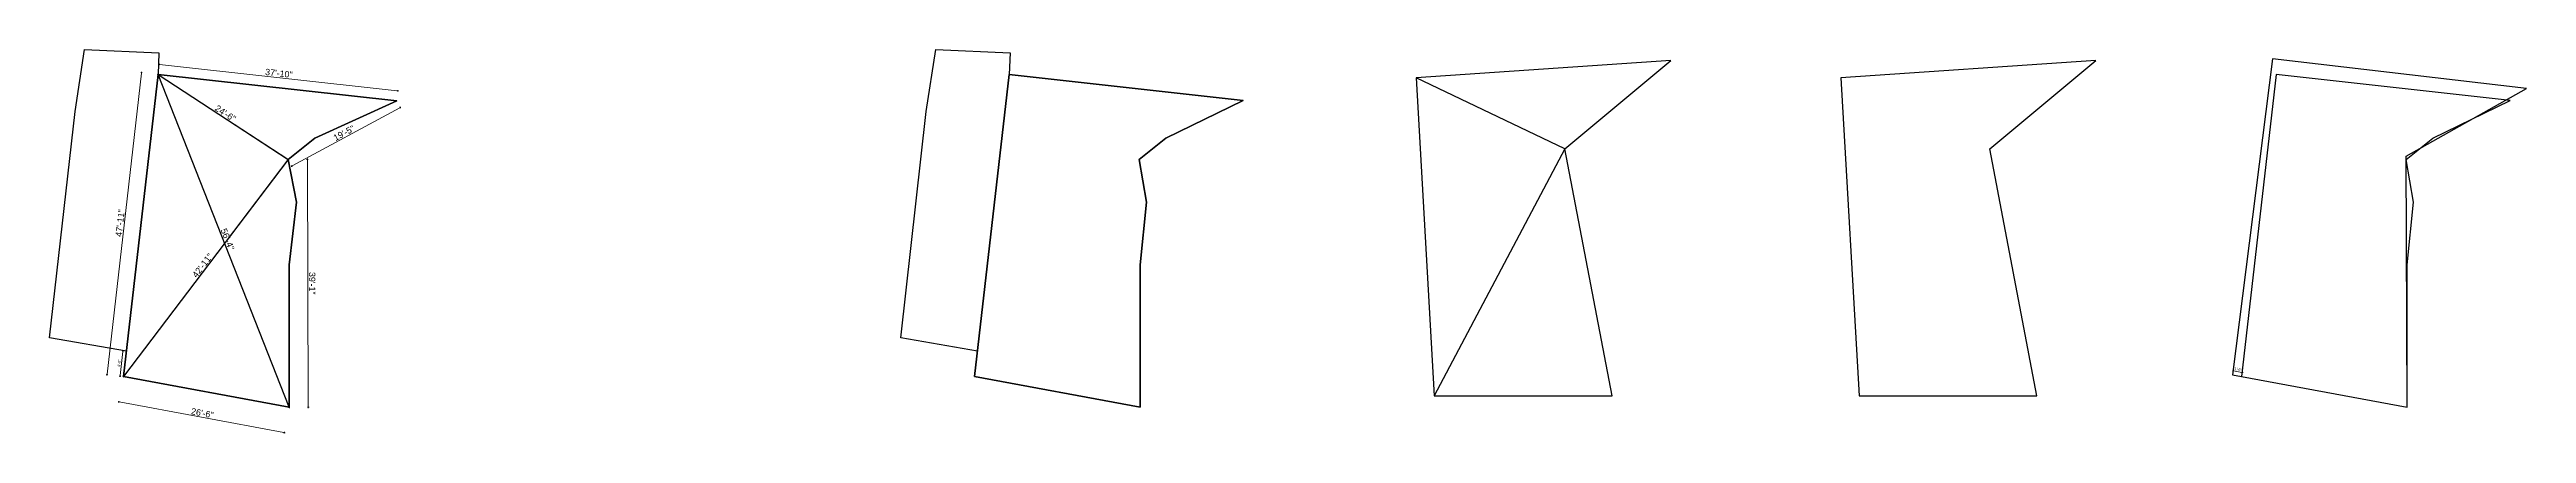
# Model space of a CAD drawing. Header units: inches. Extents: x 21312 to 154598, y -13316 to 16604.
# Drawn here: x 63759 to 68441, y -5303 to -4577 of the extents above; entities that cross this region are included whole.
import ezdxf

# ---------------------------------------------------------------- set-up
doc = ezdxf.new("R2010")
doc.units = ezdxf.units.IN
doc.header["$LTSCALE"] = 0.5
doc.header["$MEASUREMENT"] = 0
doc.header["$PDMODE"] = 66
doc.layers.add('hatch', color=9, linetype='Continuous', lineweight=0)
doc.layers.add('Toilet', color=7, linetype='Continuous', lineweight=25)
doc.styles.get("Standard").update_dxf_attribs({"font": 'arial.ttf'})
doc.dimstyles.new('S8', dxfattribs={"dimtxt": 5, "dimasz": 1, "dimexe": 6, "dimexo": 18, "dimgap": 1.9375, "dimtad": 1, "dimdec": 0, "dimzin": 3, "dimdsep": 46, "dimlunit": 4, "dimtxsty": 'Standard', "dimblk": 'dot 2', "dimcen": 12, "dimse1": 1, "dimse2": 1, "dimclrd": 1, "dimclre": 1, "dimclrt": 256, "dimadec": 0, "dimazin": 0, "dimtfac": 0.75, "dimtdec": 0, "dimtix": 1, "dimtmove": 1, "dimatfit": 3, "dimldrblk": 'DOT', "dimfxl": 1, "dimtolj": 1, "dimtzin": 0, "dimlwd": 9, "dimlwe": 9, "dimarcsym": 0})

msp = doc.modelspace()

# ---------------------------------------------------------------- blocks, each defined once
blk = doc.blocks.new('dot1')
at = {"layer": 'hatch'}
h = blk.add_hatch(color=256, dxfattribs=at)
edge = h.paths.add_edge_path()
edge.add_arc((0, 0), 1, 0, 360)
for p, q in [((3, 0), (-3, 0)), ((0, 3), (0, -3))]:
    blk.add_line(p, q, dxfattribs=at)
blk.add_circle((0, 0), 1, dxfattribs=at)
blk = doc.blocks.new('dot 2')
at = {"layer": 'hatch', "xscale": 0.5, "yscale": 0.5, "zscale": 0.5}
blk.add_blockref('dot1', (0, 0), dxfattribs=at)
blk = doc.blocks.new('*D944')
at = {"layer": 'Defpoints', "color": 0, "transparency": 16777216}
for p in [(63964, -4624.6), (63966.1, -4605.4), (64415.1, -4674.7)]:
    blk.add_point(p, dxfattribs=at)
at = {"layer": 'Toilet', "color": 1, "lineweight": 9, "transparency": 16777216}
blk.add_line((64416.2, -4655.4), (63967.1, -4605.5), dxfattribs=at)
for p, rotation in [((63966.1, -4605.4), 173.6625769710132), ((64417.2, -4655.5), 353.6625769710132)]:
    blk.add_blockref('dot 2', p, dxfattribs=dict(at, rotation=rotation))
at = {"layer": 'Toilet', "transparency": 16777216, "insert": (64192.5, -4622.5), "char_height": 12, "attachment_point": 5, "rotation": 353.6626}
blk.add_mtext('\\A1;37\'-10"', dxfattribs=at)
blk = doc.blocks.new('_Dot')
at = {"color": 0, "linetype": 'ByBlock', "lineweight": -2}
blk.add_line((-0.5, 0), (-1, 0), dxfattribs=at)
at = {"color": 0, "linetype": 'ByBlock', "const_width": 0.5}
blk.add_lwpolyline([(-0.25, 0, 1), (0.25, 0, 1)], format="xyb", close=True, dxfattribs=at)
blk = doc.blocks.new('*D945')
at = {"layer": 'Defpoints', "color": 0, "transparency": 16777216}
for p in [(63964, -4624.6), (63867.6, -5192.2), (63898.8, -5195.7)]:
    blk.add_point(p, dxfattribs=at)
at = {"layer": 'Toilet', "color": 1, "lineweight": 9, "transparency": 16777216}
blk.add_line((63932.7, -4622), (63867.7, -5191.2), dxfattribs=at)
for p, rotation in [((63932.8, -4621), 83.49005685040993), ((63867.6, -5192.2), 263.49005685041)]:
    blk.add_blockref('dot 2', p, dxfattribs=dict(at, rotation=rotation))
at = {"layer": 'Toilet', "transparency": 16777216, "insert": (63892.3, -4905.7), "char_height": 12, "attachment_point": 5, "rotation": 83.4901}
blk.add_mtext('\\A1;47\'-11"', dxfattribs=at)
blk = doc.blocks.new('*D946')
at = {"layer": 'Defpoints', "color": 0, "transparency": 16777216}
for p in [(64415.1, -4674.7), (64210.1, -4785.4), (64216.8, -4797.9)]:
    blk.add_point(p, dxfattribs=at)
at = {"layer": 'Toilet', "color": 1, "lineweight": 9, "transparency": 16777216}
blk.add_line((64421, -4687.7), (64217.7, -4797.5), dxfattribs=at)
for p, rotation in [((64421.8, -4687.2), 28.37910667410026), ((64216.8, -4797.9), 208.3791066741002)]:
    blk.add_blockref('dot 2', p, dxfattribs=dict(at, rotation=rotation))
at = {"layer": 'Toilet', "transparency": 16777216, "insert": (64315.5, -4735.5), "char_height": 12, "attachment_point": 5, "rotation": 28.3791}
blk.add_mtext('\\A1;19\'-5"', dxfattribs=at)
blk = doc.blocks.new('*D947')
at = {"layer": 'Defpoints', "color": 0, "transparency": 16777216}
for p in [(64210.1, -4785.4), (64211.7, -5254), (64248.1, -5253.9)]:
    blk.add_point(p, dxfattribs=at)
at = {"layer": 'Toilet', "color": 1, "lineweight": 9, "transparency": 16777216}
blk.add_line((64246.4, -4786.3), (64248.1, -5252.9), dxfattribs=at)
for p, rotation in [((64246.4, -4785.3), 90.20646342263882), ((64248.1, -5253.9), 270.2064634226389)]:
    blk.add_blockref('dot 2', p, dxfattribs=dict(at, rotation=rotation))
at = {"layer": 'Toilet', "transparency": 16777216, "insert": (64255.4, -5019.5), "char_height": 12, "attachment_point": 5, "rotation": 270.2065}
blk.add_mtext('\\A1;39\'-1"', dxfattribs=at)
blk = doc.blocks.new('*D949')
at = {"layer": 'Defpoints', "color": 0, "transparency": 16777216}
for p in [(63964, -4624.6), (64210.1, -4785.4), (64210.1, -4785.4)]:
    blk.add_point(p, dxfattribs=at)
at = {"layer": 'Toilet', "color": 1, "lineweight": 9, "transparency": 16777216}
blk.add_line((63964.8, -4625.1), (64209.2, -4784.9), dxfattribs=at)
for p, rotation in [((63964, -4624.6), 146.8266123415841), ((64210.1, -4785.4), 326.8266123415841)]:
    blk.add_blockref('dot 2', p, dxfattribs=dict(at, rotation=rotation))
at = {"layer": 'Toilet', "transparency": 16777216, "insert": (64091.4, -4698.2), "char_height": 12, "attachment_point": 5, "rotation": 326.8266}
blk.add_mtext('\\A1;24\'-6"', dxfattribs=at)
blk = doc.blocks.new('*D950')
at = {"layer": 'Defpoints', "color": 0, "transparency": 16777216}
for p in [(63964, -4624.6), (63964, -4624.6), (64211.7, -5254)]:
    blk.add_point(p, dxfattribs=at)
at = {"layer": 'Toilet', "color": 1, "lineweight": 9, "transparency": 16777216}
blk.add_line((64211.4, -5253.1), (63964.4, -4625.5), dxfattribs=at)
for p, rotation in [((63964, -4624.6), 111.4851475762037), ((64211.7, -5254), 291.4851475762038)]:
    blk.add_blockref('dot 2', p, dxfattribs=dict(at, rotation=rotation))
at = {"layer": 'Toilet', "transparency": 16777216, "insert": (64095.4, -4936.3), "char_height": 12, "attachment_point": 5, "rotation": 291.4851}
blk.add_mtext('\\A1;56\'-4"', dxfattribs=at)
blk = doc.blocks.new('*D951')
at = {"layer": 'Defpoints', "color": 0, "transparency": 16777216}
for p in [(64210.1, -4785.4), (63898.8, -5195.7), (63898.8, -5195.7)]:
    blk.add_point(p, dxfattribs=at)
at = {"layer": 'Toilet', "color": 1, "lineweight": 9, "transparency": 16777216}
blk.add_line((64209.4, -4786.2), (63899.4, -5194.9), dxfattribs=at)
for p, rotation in [((64210.1, -4785.4), 52.81806710943047), ((63898.8, -5195.7), 232.8180671094305)]:
    blk.add_blockref('dot 2', p, dxfattribs=dict(at, rotation=rotation))
at = {"layer": 'Toilet', "transparency": 16777216, "insert": (64048.1, -4985.8), "char_height": 12, "attachment_point": 5, "rotation": 52.8181}
blk.add_mtext('\\A1;42\'-11"', dxfattribs=at)
blk = doc.blocks.new('*D952')
at = {"layer": 'Defpoints', "color": 0, "transparency": 16777216}
for p in [(63904.3, -5148.1), (63892.3, -5195), (63898.8, -5195.7)]:
    blk.add_point(p, dxfattribs=at)
at = {"layer": 'Toilet', "color": 1, "lineweight": 9, "transparency": 16777216}
blk.add_line((63897.6, -5148.3), (63892.4, -5194), dxfattribs=at)
for p, rotation in [((63897.7, -5147.3), 83.49005685041905), ((63892.3, -5195), 263.4900568504191)]:
    blk.add_blockref('dot 2', p, dxfattribs=dict(at, rotation=rotation))
at = {"layer": 'Toilet', "transparency": 16777216, "insert": (63890.6, -5170.6), "char_height": 5, "attachment_point": 5, "rotation": 83.4901}
blk.add_mtext('\\A1;4\'-0"', dxfattribs=at)
blk = doc.blocks.new('*D953')
at = {"layer": 'Defpoints', "color": 0, "transparency": 16777216}
for p in [(67885.1, -5192.5), (67902.4, -5195.7), (67903.8, -5188.2)]:
    blk.add_point(p, dxfattribs=at)
at = {"layer": 'Toilet', "color": 1, "lineweight": 9, "transparency": 16777216}
blk.add_line((67887.4, -5185.1), (67902.9, -5188), dxfattribs=at)
for p, rotation in [((67886.5, -5185), 169.4528006292051), ((67903.8, -5188.2), 349.4528006292051)]:
    blk.add_blockref('dot 2', p, dxfattribs=dict(at, rotation=rotation))
at = {"layer": 'Toilet', "transparency": 16777216, "insert": (67896, -5182.2), "char_height": 5, "attachment_point": 5, "rotation": 349.4528}
blk.add_mtext('\\A1;1\'-6"', dxfattribs=at)

# ---------------------------------------------------------------- dimensions: what is measured, and where the dimension line sits
at = {"layer": 'Toilet'}
for p1, p2, distance, override, picture, middle in [((63964, -4624.6), (63898.8, -5195.7), -31.4, {"dimtxt": 12, "dimfxl": 2, "dimfxlon": 1, "dimarcsym": 1}, '*D945', (63892.3, -4905.7)), ((64211.7, -5254), (63964, -4624.6), 0, {"dimtxt": 12, "dimfxl": 2, "dimfxlon": 1, "dimarcsym": 1}, '*D950', (64095.4, -4936.3)), ((63964, -4624.6), (64210.1, -4785.4), 0, {"dimtxt": 12, "dimfxl": 2, "dimfxlon": 1, "dimarcsym": 1}, '*D949', (64091.4, -4698.2)), ((64415.1, -4674.7), (63964, -4624.6), -19.3, {"dimtxt": 12, "dimfxl": 2, "dimfxlon": 1, "dimarcsym": 1}, '*D944', (64192.5, -4622.5)), ((64415.1, -4674.7), (64210.1, -4785.4), 14.2, {"dimtxt": 12, "dimfxl": 2, "dimfxlon": 1, "dimarcsym": 1}, '*D946', (64315.5, -4735.5)), ((64210.1, -4785.4), (63898.8, -5195.7), 0, {"dimtxt": 12, "dimfxl": 2, "dimfxlon": 1, "dimarcsym": 1}, '*D951', (64048.1, -4985.8)), ((64210.1, -4785.4), (64211.7, -5254), 36.4, {"dimtxt": 12, "dimfxl": 2, "dimfxlon": 1, "dimarcsym": 1}, '*D947', (64255.4, -5019.5)), ((63904.3, -5148.1), (63898.8, -5195.7), -6.6, {"dimfxl": 2, "dimfxlon": 1, "dimarcsym": 1}, '*D952', (63890.6, -5170.6)), ((67885.1, -5192.5), (67902.4, -5195.7), 7.7, {"dimfxl": 2, "dimfxlon": 1, "dimarcsym": 1}, '*D953', (67896, -5182.2))]:
    dim = msp.add_aligned_dim(p1=p1, p2=p2, distance=distance, dimstyle='S8', override=override, dxfattribs=at)
    dim.commit()
    dim.dimension.update_dxf_attribs({"geometry": picture, "text_midpoint": middle})
msp.add_aligned_dim(p1=(63898.8, -5195.7), p2=(64211.7, -5254), distance=-48.8, dimstyle='S8', override={"dimtxt": 12, "dimfxl": 2, "dimfxlon": 1, "dimarcsym": 1}, dxfattribs=at).render()

# ---------------------------------------------------------------- linework, layer by layer
at = {"layer": 'Toilet'}
for p, q in [((63964, -4624.6), (64210.1, -4785.4)), ((64211.7, -5254), (63964, -4624.6)), ((66823.8, -4598.2), (66342, -4631.1)), ((66623.5, -4765.5), (66342, -4631.1)), ((66342, -4631.1), (66376.4, -5232.2)), ((66623.5, -4765.5), (66823.8, -4598.2)), ((67627, -4598.2), (67145.2, -4631.1)), ((67145.2, -4631.1), (67179.6, -5232.2)), ((67426.7, -4765.5), (67627, -4598.2)), ((66623.5, -4765.5), (66376.4, -5232.2)), ((66712.4, -5232.2), (66623.5, -4765.5)), ((67515.6, -5232.2), (67426.7, -4765.5)), ((64210.1, -4785.4), (63898.8, -5195.7)), ((66376.4, -5232.2), (66712.4, -5232.2)), ((67179.6, -5232.2), (67515.6, -5232.2))]:
    msp.add_line(p, q, dxfattribs=at)
for points in [[(63904.3, -5148.1), (63758.9, -5122.8), (63807.3, -4694.9), (63825.3, -4577.4), (63965.8, -4583.6), (63964, -4624.6)], [(65513.1, -5148.1), (65367.8, -5122.8), (65416.1, -4694.9), (65434.1, -4577.4), (65574.7, -4583.6), (65572.8, -4624.6)]]:
    msp.add_lwpolyline(points, dxfattribs=at)
for points in [[(63964, -4624.6), (64415.1, -4674.7), (64260.4, -4745.2), (64210.1, -4785.4), (64225.8, -4866.2), (64211.9, -4984.5), (64211.7, -5254), (63898.8, -5195.7)], [(64225.8, -4866.2), (64210.1, -4785.4), (64260.4, -4745.2), (64415.1, -4674.7), (63964, -4624.6), (63898.8, -5195.7), (64211.7, -5254), (64211.9, -4984.5)], [(65572.8, -4624.6), (66015.2, -4674.1), (65869.3, -4745.2), (65818.9, -4785.4), (65832.5, -4866.2), (65820.7, -4984.5), (65820.6, -5254), (65507.6, -5195.7)], [(65820.7, -4984.5), (65832.5, -4866.2), (65818.9, -4785.4), (65869.3, -4745.2), (66015.2, -4674.1), (65572.8, -4624.6), (65507.6, -5195.7), (65820.6, -5254)]]:
    msp.add_lwpolyline(points, close=True, dxfattribs=at)
at = {"layer": 'Toilet', "color": 242, "true_color": 0xcd2027}
msp.add_lwpolyline([(68213.4, -4779), (68440.9, -4651.2), (67961.2, -4595.3), (67885.1, -5192.5), (68215.4, -5254)], close=True, dxfattribs=at)
at = {"layer": 'Toilet', "color": 114, "true_color": 0x139b48}
msp.add_lwpolyline([(68215.5, -4984.5), (68227.3, -4866.2), (68213.7, -4785.4), (68264.1, -4745.2), (68410, -4674.1), (67967.6, -4624.6), (67902.4, -5195.7), (68215.4, -5254)], close=True, dxfattribs=at)

msp.set_redraw_order([(e.dxf.handle, doc.entitydb.next_handle()) for e in msp.query("TEXT MTEXT ATTDEF DIMENSION ARC_DIMENSION")])  # texts and dimensions are drawn at this point

doc.saveas('drawing.dxf')
